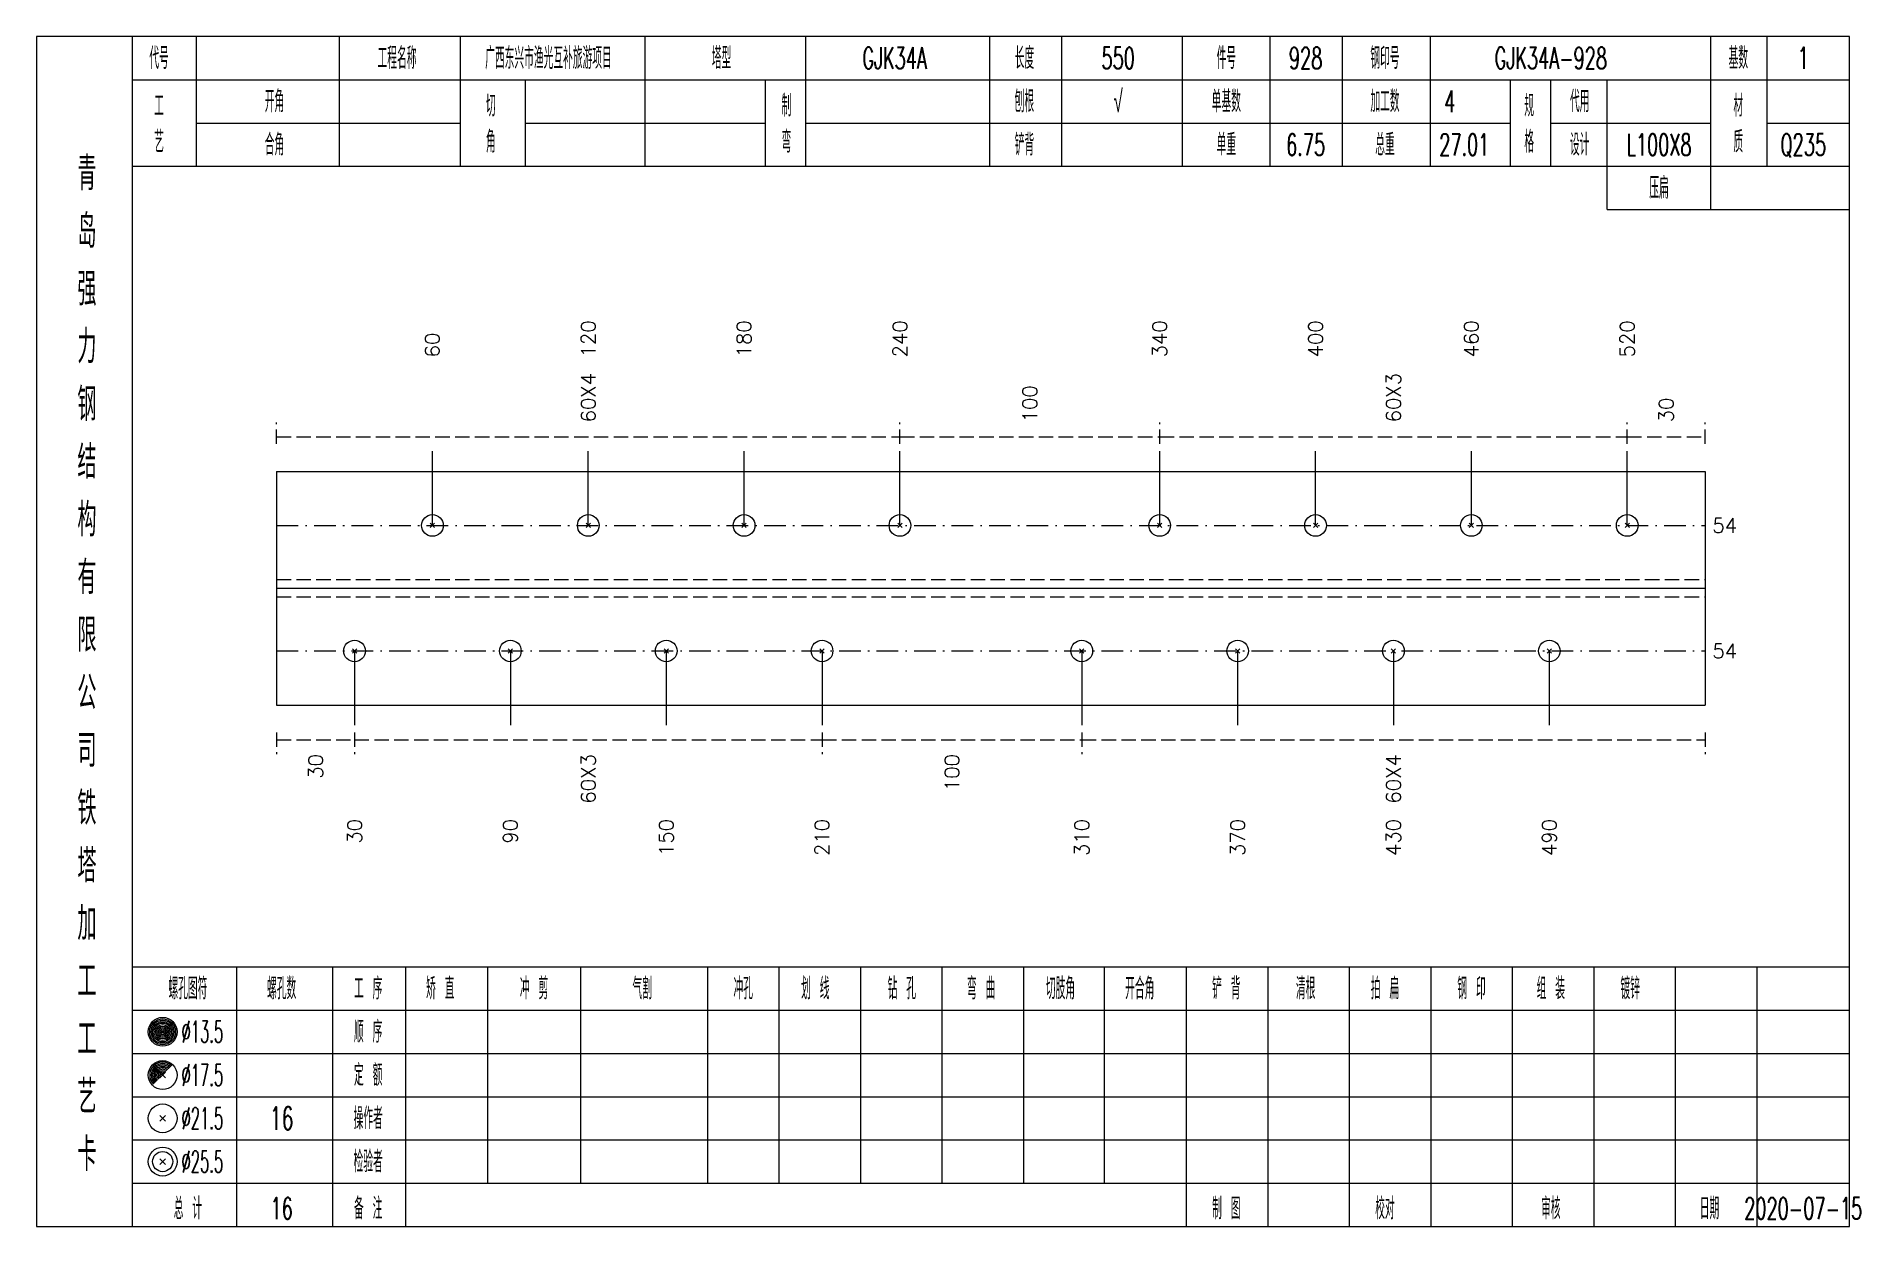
# Model space of a CAD drawing. Extents: x 0 to 2606, y -377 to 6479.
# Drawn here: x 261.4 to 514.3, y 2100 to 2265 of the extents above; entities that cross this region are included whole.
import ezdxf
from ezdxf.enums import TextEntityAlignment as Align

# ---------------------------------------------------------------- set-up
doc = ezdxf.new("R2010")
doc.units = 0
doc.header["$MEASUREMENT"] = 0
doc.linetypes.add('一点画线', pattern=[5.2, 3, -1, 0.2, -1])
doc.linetypes.add('虚线', pattern=[2.75, 2, -0.75])
doc.layers.get('0').update_dxf_attribs({"linetype": 'CONTINUOUS', "lineweight": 25})
doc.layers.add('1', color=7, linetype='CONTINUOUS', lineweight=25)
doc.layers.add('4', color=7, linetype='CONTINUOUS', lineweight=25)
doc.styles.get("Standard").update_dxf_attribs({"font": 'simplex.shx', "width": 0.7, "height": 3, "bigfont": 'gbhzfs.shx'})

msp = doc.modelspace()

# ---------------------------------------------------------------- texts
at = {"color": 7, "linetype": 'Continuous', "lineweight": 13}
for s, p in [('60', (316.31, 2220.5)), ('120', (337.92, 2220.5)), ('180', (359.53, 2220.5)), ('240', (381.14, 2220.5)), ('340', (417.16, 2220.5)), ('400', (438.77, 2220.5)), ('460', (460.38, 2220.5)), ('520', (481.99, 2220.5))]:
    msp.add_text(s, height=2, rotation=90, dxfattribs=at).set_placement(p, align=Align.MIDDLE_LEFT)
at = {"color": 8, "linetype": 'Continuous', "lineweight": 9}
for s, p in [('60X4', (337.92, 2211.5)), ('100', (399.15, 2211.5)), ('60X3', (449.58, 2211.5)), ('30', (487.4, 2211.5))]:
    msp.add_text(s, height=2, rotation=90, dxfattribs=at).set_placement(p, align=Align.MIDDLE_LEFT)
at = {"color": 7, "linetype": 'Continuous', "lineweight": 13}
for p in [(493.8, 2197.2), (493.8, 2179.8)]:
    msp.add_text('54', height=2, dxfattribs=at).set_placement(p, align=Align.MIDDLE_LEFT)
at = {"color": 8, "linetype": 'Continuous', "lineweight": 9}
for s, p in [('30', (300.1, 2165.5)), ('60X3', (337.92, 2165.5)), ('100', (388.35, 2165.5)), ('60X4', (449.58, 2165.5))]:
    msp.add_text(s, height=2, rotation=90, dxfattribs=at).set_placement(p, align=Align.MIDDLE_RIGHT)
at = {"layer": '1', "color": 7, "linetype": 'Continuous', "lineweight": 13}
for s, p in [('30', (305.51, 2156.5)), ('90', (327.12, 2156.5)), ('150', (348.73, 2156.5)), ('210', (370.34, 2156.5)), ('310', (406.36, 2156.5)), ('370', (427.97, 2156.5)), ('430', (449.58, 2156.5)), ('490', (471.19, 2156.5))]:
    msp.add_text(s, height=2, rotation=90, dxfattribs=at).set_placement(p, align=Align.MIDDLE_RIGHT)
at = {"layer": '4', "color": 1, "linetype": 'Continuous', "lineweight": 13}
for s, height, width, p in [('代号', 3, 0.6, (278.4, 2262)), ('工程名称', 3, 0.6, (311.4, 2262)), ('广西东兴市渔光互补旅游项目', 3, 0.6, (332.4, 2262)), ('塔型', 3, 0.6, (356.4, 2262)), ('GJK34A', 3, 0.6, (380.4, 2262)), ('长度', 3, 0.6, (398.4, 2262)), ('550', 3, 0.6, (411.4, 2262)), ('件号', 3, 0.6, (426.4, 2262)), ('928', 3, 0.6, (437.4, 2262)), ('钢印号', 3, 0.6, (448.4, 2262)), ('GJK34A-928', 3, 0.6, (471.4, 2262)), ('基数', 3, 0.6, (497.4, 2262)), ('1', 3, 0.6, (506.4, 2262)), ('工', 3, 0.6, (278.4, 2255.4)), ('开角', 3, 0.6, (294.4, 2256)), ('切', 3, 0.6, (324.4, 2255.4)), ('制', 3, 0.6, (365.4, 2255.4)), ('刨根', 3, 0.6, (398.4, 2256)), ('√', 3, 0.6, (411.4, 2256)), ('单基数', 3, 0.6, (426.4, 2256)), ('加工数', 3, 0.6, (448.4, 2256)), ('4', 3, 0.6, (457.4, 2256)), ('规', 3, 0.6, (468.4, 2255.4)), ('代用', 3, 0.6, (475.4, 2256)), ('材', 3, 0.6, (497.4, 2255.4)), ('艺', 3, 0.6, (278.4, 2250.4)), ('合角', 3, 0.6, (294.4, 2250)), ('角', 3, 0.6, (324.4, 2250.4)), ('弯', 3, 0.6, (365.4, 2250.4)), ('铲背', 3, 0.6, (398.4, 2250)), ('单重', 3, 0.6, (426.4, 2250)), ('6.75', 3, 0.6, (437.4, 2250)), ('总重', 3, 0.6, (448.4, 2250)), ('27.01', 3, 0.6, (459.4, 2250)), ('格', 3, 0.6, (468.4, 2250.4)), ('设计', 3, 0.6, (475.4, 2250)), ('L100X8', 3, 0.6, (486.4, 2250)), ('质', 3, 0.6, (497.4, 2250.4)), ('Q235', 3, 0.6, (506.4, 2250)), ('青', 4.6, 0.8, (268.4, 2246)), ('压扁', 3, 0.6, (486.4, 2244)), ('岛', 4.6, 0.8, (268.4, 2238)), ('强', 4.6, 0.8, (268.4, 2230)), ('力', 4.6, 0.8, (268.4, 2222)), ('钢', 4.6, 0.8, (268.4, 2214)), ('结', 4.6, 0.8, (268.4, 2206)), ('构', 4.6, 0.8, (268.4, 2198)), ('有', 4.6, 0.8, (268.4, 2190)), ('限', 4.6, 0.8, (268.4, 2182)), ('公', 4.6, 0.8, (268.4, 2174)), ('司', 4.6, 0.8, (268.4, 2166)), ('铁', 4.6, 0.8, (268.4, 2158)), ('塔', 4.6, 0.8, (268.4, 2150)), ('加', 4.6, 0.8, (268.4, 2142)), ('工', 4.6, 0.8, (268.4, 2134)), ('螺孔图符', 3, 0.6, (282.4, 2133)), ('螺孔数', 3, 0.6, (295.4, 2133)), ('工 序', 3, 0.6, (307.4, 2133)), ('矫 直', 3, 0.6, (317.4, 2133)), ('冲 剪', 3, 0.6, (330.4, 2133)), ('气割', 3, 0.6, (345.4, 2133)), ('冲孔', 3, 0.6, (359.4, 2133)), ('划 线', 3, 0.6, (369.4, 2133)), ('钻 孔', 3, 0.6, (381.4, 2133)), ('弯 曲', 3, 0.6, (392.4, 2133)), ('切肢角', 3, 0.6, (403.4, 2133)), ('开合角', 3, 0.6, (414.4, 2133)), ('铲 背', 3, 0.6, (426.4, 2133)), ('清根', 3, 0.6, (437.4, 2133)), ('拍 扁', 3, 0.6, (448.4, 2133)), ('钢 印', 3, 0.6, (460.4, 2133)), ('组 装', 3, 0.6, (471.4, 2133)), ('镀锌', 3, 0.6, (482.4, 2133)), ('工', 4.6, 0.8, (268.4, 2126)), ('%%C13.5', 3, 0.5, (284.4, 2127)), ('顺 序', 3, 0.6, (307.4, 2127)), ('%%C17.5', 3, 0.5, (284.4, 2121)), ('定 额', 3, 0.6, (307.4, 2121)), ('艺', 4.6, 0.8, (268.4, 2118)), ('%%C21.5', 3, 0.5, (284.4, 2115)), ('16', 3.2, 0.6, (295.4, 2115)), ('操作者', 3, 0.6, (307.4, 2115)), ('卡', 4.6, 0.8, (268.4, 2110)), ('%%C25.5', 3, 0.5, (284.4, 2109)), ('检验者', 3, 0.6, (307.4, 2109)), ('总 计', 3, 0.6, (282.4, 2102.5)), ('16', 3, 0.6, (295.4, 2102.5)), ('备 注', 3, 0.6, (307.4, 2102.5)), ('制 图', 3, 0.6, (426.4, 2102.5)), ('校对', 3, 0.6, (448.4, 2102.5)), ('审核', 3, 0.6, (471.4, 2102.5)), ('日期', 3, 0.6, (493.4, 2102.5)), ('2020-07-15', 3, 0.6, (506.4, 2102.5))]:
    msp.add_text(s, height=height, dxfattribs=dict(at, width=width)).set_placement(p, align=Align.MIDDLE_CENTER)

# ---------------------------------------------------------------- linework, layer by layer
at = {"color": 8, "linetype": '虚线', "lineweight": 9}
for p, q in [((294.7, 2208.5), (294.7, 2211.5)), ((381.14, 2208.5), (381.14, 2211.5)), ((381.14, 2208.5), (381.14, 2211.5)), ((417.16, 2208.5), (417.16, 2211.5)), ((417.16, 2208.5), (417.16, 2211.5)), ((481.99, 2208.5), (481.99, 2211.5)), ((481.99, 2208.5), (481.99, 2211.5)), ((492.8, 2208.5), (492.8, 2211.5)), ((294.7, 2209.5), (381.14, 2209.5)), ((381.14, 2209.5), (417.16, 2209.5)), ((417.16, 2209.5), (481.99, 2209.5)), ((481.99, 2209.5), (492.8, 2209.5)), ((294.7, 2168.5), (294.7, 2165.5)), ((305.51, 2168.5), (305.51, 2165.5)), ((305.51, 2168.5), (305.51, 2165.5)), ((370.34, 2168.5), (370.34, 2165.5)), ((370.34, 2168.5), (370.34, 2165.5)), ((406.36, 2168.5), (406.36, 2165.5)), ((406.36, 2168.5), (406.36, 2165.5)), ((492.8, 2168.5), (492.8, 2165.5)), ((294.7, 2167.5), (305.51, 2167.5)), ((305.51, 2167.5), (370.34, 2167.5)), ((370.34, 2167.5), (406.36, 2167.5)), ((406.36, 2167.5), (492.8, 2167.5))]:
    msp.add_line(p, q, dxfattribs=at)
at = {"color": 7, "linetype": 'Continuous', "lineweight": 13}
for p, q in [((316.31, 2197.2), (316.31, 2207.5)), ((337.92, 2197.2), (337.92, 2207.5)), ((359.53, 2197.2), (359.53, 2207.5)), ((381.14, 2197.2), (381.14, 2207.5)), ((417.16, 2197.2), (417.16, 2207.5)), ((438.77, 2197.2), (438.77, 2207.5)), ((460.38, 2197.2), (460.38, 2207.5)), ((481.99, 2197.2), (481.99, 2207.5)), ((316.01, 2196.9), (316.61, 2197.5)), ((316.61, 2196.9), (316.01, 2197.5)), ((337.62, 2196.9), (338.22, 2197.5)), ((338.22, 2196.9), (337.62, 2197.5)), ((359.23, 2196.9), (359.83, 2197.5)), ((359.83, 2196.9), (359.23, 2197.5)), ((380.84, 2196.9), (381.44, 2197.5)), ((381.44, 2196.9), (380.84, 2197.5)), ((416.86, 2196.9), (417.46, 2197.5)), ((417.46, 2196.9), (416.86, 2197.5)), ((438.47, 2196.9), (439.07, 2197.5)), ((439.07, 2196.9), (438.47, 2197.5)), ((460.08, 2196.9), (460.68, 2197.5)), ((460.68, 2196.9), (460.08, 2197.5)), ((481.69, 2196.9), (482.29, 2197.5)), ((482.29, 2196.9), (481.69, 2197.5)), ((305.51, 2179.8), (305.51, 2169.5)), ((327.12, 2179.8), (327.12, 2169.5)), ((348.73, 2179.8), (348.73, 2169.5)), ((370.34, 2179.8), (370.34, 2169.5)), ((406.36, 2179.8), (406.36, 2169.5)), ((427.97, 2179.8), (427.97, 2169.5)), ((449.58, 2179.8), (449.58, 2169.5)), ((471.19, 2179.8), (471.19, 2169.5))]:
    msp.add_line(p, q, dxfattribs=at)
at = {"color": 7, "linetype": 'Continuous', "lineweight": 18}
for p, q in [((294.7, 2204.7), (294.7, 2172.3)), ((294.7, 2204.7), (492.8, 2204.7)), ((492.8, 2204.7), (492.8, 2172.3)), ((294.7, 2188.5), (492.8, 2188.5))]:
    msp.add_line(p, q, dxfattribs=at)
at = {"color": 3, "linetype": '一点画线', "lineweight": 13}
for p, q in [((294.7, 2197.2), (492.8, 2197.2)), ((294.7, 2179.8), (492.8, 2179.8))]:
    msp.add_line(p, q, dxfattribs=at)
at = {"color": 1, "linetype": '虚线', "lineweight": 18}
for p, q in [((294.7, 2189.7), (492.8, 2189.7)), ((294.7, 2187.3), (492.8, 2187.3))]:
    msp.add_line(p, q, dxfattribs=at)
at = {"color": 7, "linetype": 'Continuous', "lineweight": 13}
for centre in [(316.31, 2197.2), (337.92, 2197.2), (359.53, 2197.2), (381.14, 2197.2), (417.16, 2197.2), (438.77, 2197.2), (460.38, 2197.2), (481.99, 2197.2)]:
    msp.add_circle(centre, 1.5, dxfattribs=at)
at = {"layer": '1', "color": 7, "linetype": 'Continuous', "lineweight": 13}
for p, q in [((305.21, 2179.5), (305.81, 2180.1)), ((305.81, 2179.5), (305.21, 2180.1)), ((326.82, 2179.5), (327.42, 2180.1)), ((327.42, 2179.5), (326.82, 2180.1)), ((348.43, 2179.5), (349.03, 2180.1)), ((349.03, 2179.5), (348.43, 2180.1)), ((370.04, 2179.5), (370.64, 2180.1)), ((370.64, 2179.5), (370.04, 2180.1)), ((406.06, 2179.5), (406.66, 2180.1)), ((406.66, 2179.5), (406.06, 2180.1)), ((427.67, 2179.5), (428.27, 2180.1)), ((428.27, 2179.5), (427.67, 2180.1)), ((449.28, 2179.5), (449.88, 2180.1)), ((449.88, 2179.5), (449.28, 2180.1)), ((470.89, 2179.5), (471.49, 2180.1)), ((471.49, 2179.5), (470.89, 2180.1))]:
    msp.add_line(p, q, dxfattribs=at)
at = {"layer": '1', "color": 7, "linetype": 'Continuous', "lineweight": 18}
msp.add_line((294.7, 2172.3), (492.8, 2172.3), dxfattribs=at)
at = {"layer": '1', "color": 7, "linetype": 'Continuous', "lineweight": 13}
for centre in [(305.51, 2179.8), (327.12, 2179.8), (348.73, 2179.8), (370.34, 2179.8), (406.36, 2179.8), (427.97, 2179.8), (449.58, 2179.8), (471.19, 2179.8)]:
    msp.add_circle(centre, 1.5, dxfattribs=at)
at = {"layer": '4', "color": 1, "linetype": 'Continuous', "lineweight": 18}
for p, q in [((274.7, 2100), (274.7, 2265)), ((283.6, 2247), (283.6, 2265)), ((303.4, 2247), (303.4, 2265)), ((320.2, 2247), (320.2, 2265)), ((345.8, 2247), (345.8, 2265)), ((368.1, 2247), (368.1, 2265)), ((393.6, 2247), (393.6, 2265)), ((403.6, 2247), (403.6, 2265)), ((420.3, 2247), (420.3, 2265)), ((432.5, 2247), (432.5, 2265)), ((442.5, 2247), (442.5, 2265)), ((454.7, 2247), (454.7, 2265)), ((493.6, 2241), (493.6, 2265)), ((501.4, 2247), (501.4, 2265)), ((274.7, 2259), (512.8, 2259)), ((329.2, 2247), (329.2, 2259)), ((362.5, 2247), (362.5, 2259)), ((465.8, 2247), (465.8, 2259)), ((471.4, 2247), (471.4, 2259)), ((479.2, 2241), (479.2, 2259)), ((283.6, 2253), (320.2, 2253)), ((329.2, 2253), (362.5, 2253)), ((368.1, 2253), (465.8, 2253)), ((471.4, 2253), (493.6, 2253)), ((501.4, 2253), (512.8, 2253)), ((274.7, 2247), (512.8, 2247)), ((479.2, 2241), (512.8, 2241)), ((274.7, 2136), (512.8, 2136)), ((289.2, 2100), (289.2, 2136)), ((302.5, 2100), (302.5, 2136)), ((312.6, 2100), (312.6, 2136)), ((324, 2106), (324, 2136)), ((336.9, 2106), (336.9, 2136)), ((354.5, 2106), (354.5, 2136)), ((364.4, 2106), (364.4, 2136)), ((375.7, 2106), (375.7, 2136)), ((387, 2106), (387, 2136)), ((398.3, 2106), (398.3, 2136)), ((409.5, 2106), (409.5, 2136)), ((420.9, 2106), (420.9, 2136)), ((432.2, 2106), (432.2, 2136)), ((443.5, 2106), (443.5, 2136)), ((454.8, 2106), (454.8, 2136)), ((466.1, 2106), (466.1, 2136)), ((477.4, 2106), (477.4, 2136)), ((488.7, 2106), (488.7, 2136)), ((500, 2106), (500, 2136)), ((274.7, 2130), (512.8, 2130)), ((274.7, 2124), (512.8, 2124)), ((274.7, 2118), (512.8, 2118)), ((274.7, 2112), (512.8, 2112)), ((274.7, 2106), (512.8, 2106)), ((420.9, 2100), (420.9, 2106)), ((432.2, 2100), (432.2, 2106)), ((443.5, 2100), (443.5, 2106)), ((454.8, 2100), (454.8, 2106)), ((466.1, 2100), (466.1, 2106)), ((477.4, 2100), (477.4, 2106)), ((488.7, 2100), (488.7, 2106)), ((500, 2100), (500, 2106))]:
    msp.add_line(p, q, dxfattribs=at)
at = {"layer": '4', "color": 7, "linetype": 'Continuous', "lineweight": 13}
for p, q in [((278.7, 2126.8), (279.1, 2127.2)), ((279.1, 2126.8), (278.7, 2127.2)), ((278.5, 2114.6), (279.3, 2115.4)), ((279.3, 2114.6), (278.5, 2115.4)), ((278.5, 2108.6), (279.3, 2109.4)), ((279.3, 2108.6), (278.5, 2109.4))]:
    msp.add_line(p, q, dxfattribs=at)
at = {"layer": '4', "color": 7, "linetype": 'Continuous', "lineweight": 0}
for p, q in [((278.5, 2120.6), (279.3, 2121.4)), ((278.5, 2121.4), (279.3, 2120.6))]:
    msp.add_line(p, q, dxfattribs=at)
at = {"layer": '4', "color": 1, "linetype": 'Continuous', "lineweight": 18}
msp.add_lwpolyline([(261.4, 2265), (261.4, 2100), (512.8, 2100), (512.8, 2265)], close=True, dxfattribs=at)
at = {"layer": '4', "color": 7, "linetype": 'Continuous', "lineweight": 13}
for centre, radius in [((278.9, 2127), 2), ((278.9, 2127), 1.8), ((278.9, 2127), 1.6), ((278.9, 2127), 1.4), ((278.9, 2127), 1.2), ((278.9, 2127), 1), ((278.9, 2127), 0.8), ((278.9, 2127), 0.6), ((278.9, 2127), 0.4), ((278.9, 2127), 0.2), ((278.9, 2121), 2), ((278.9, 2115), 2), ((278.9, 2109), 2), ((278.9, 2109), 1.4)]:
    msp.add_circle(centre, radius, dxfattribs=at)
for radius in [1.8, 1.6, 1.4, 1.2, 1, 0.8, 0.6, 0.4, 0.2]:
    msp.add_arc((278.9, 2121), radius, 45, 225, dxfattribs=at)

msp.set_redraw_order([(e.dxf.handle, doc.entitydb.next_handle()) for e in msp.query("TEXT MTEXT ATTDEF DIMENSION ARC_DIMENSION")])  # texts and dimensions are drawn at this point

doc.saveas('drawing.dxf')
